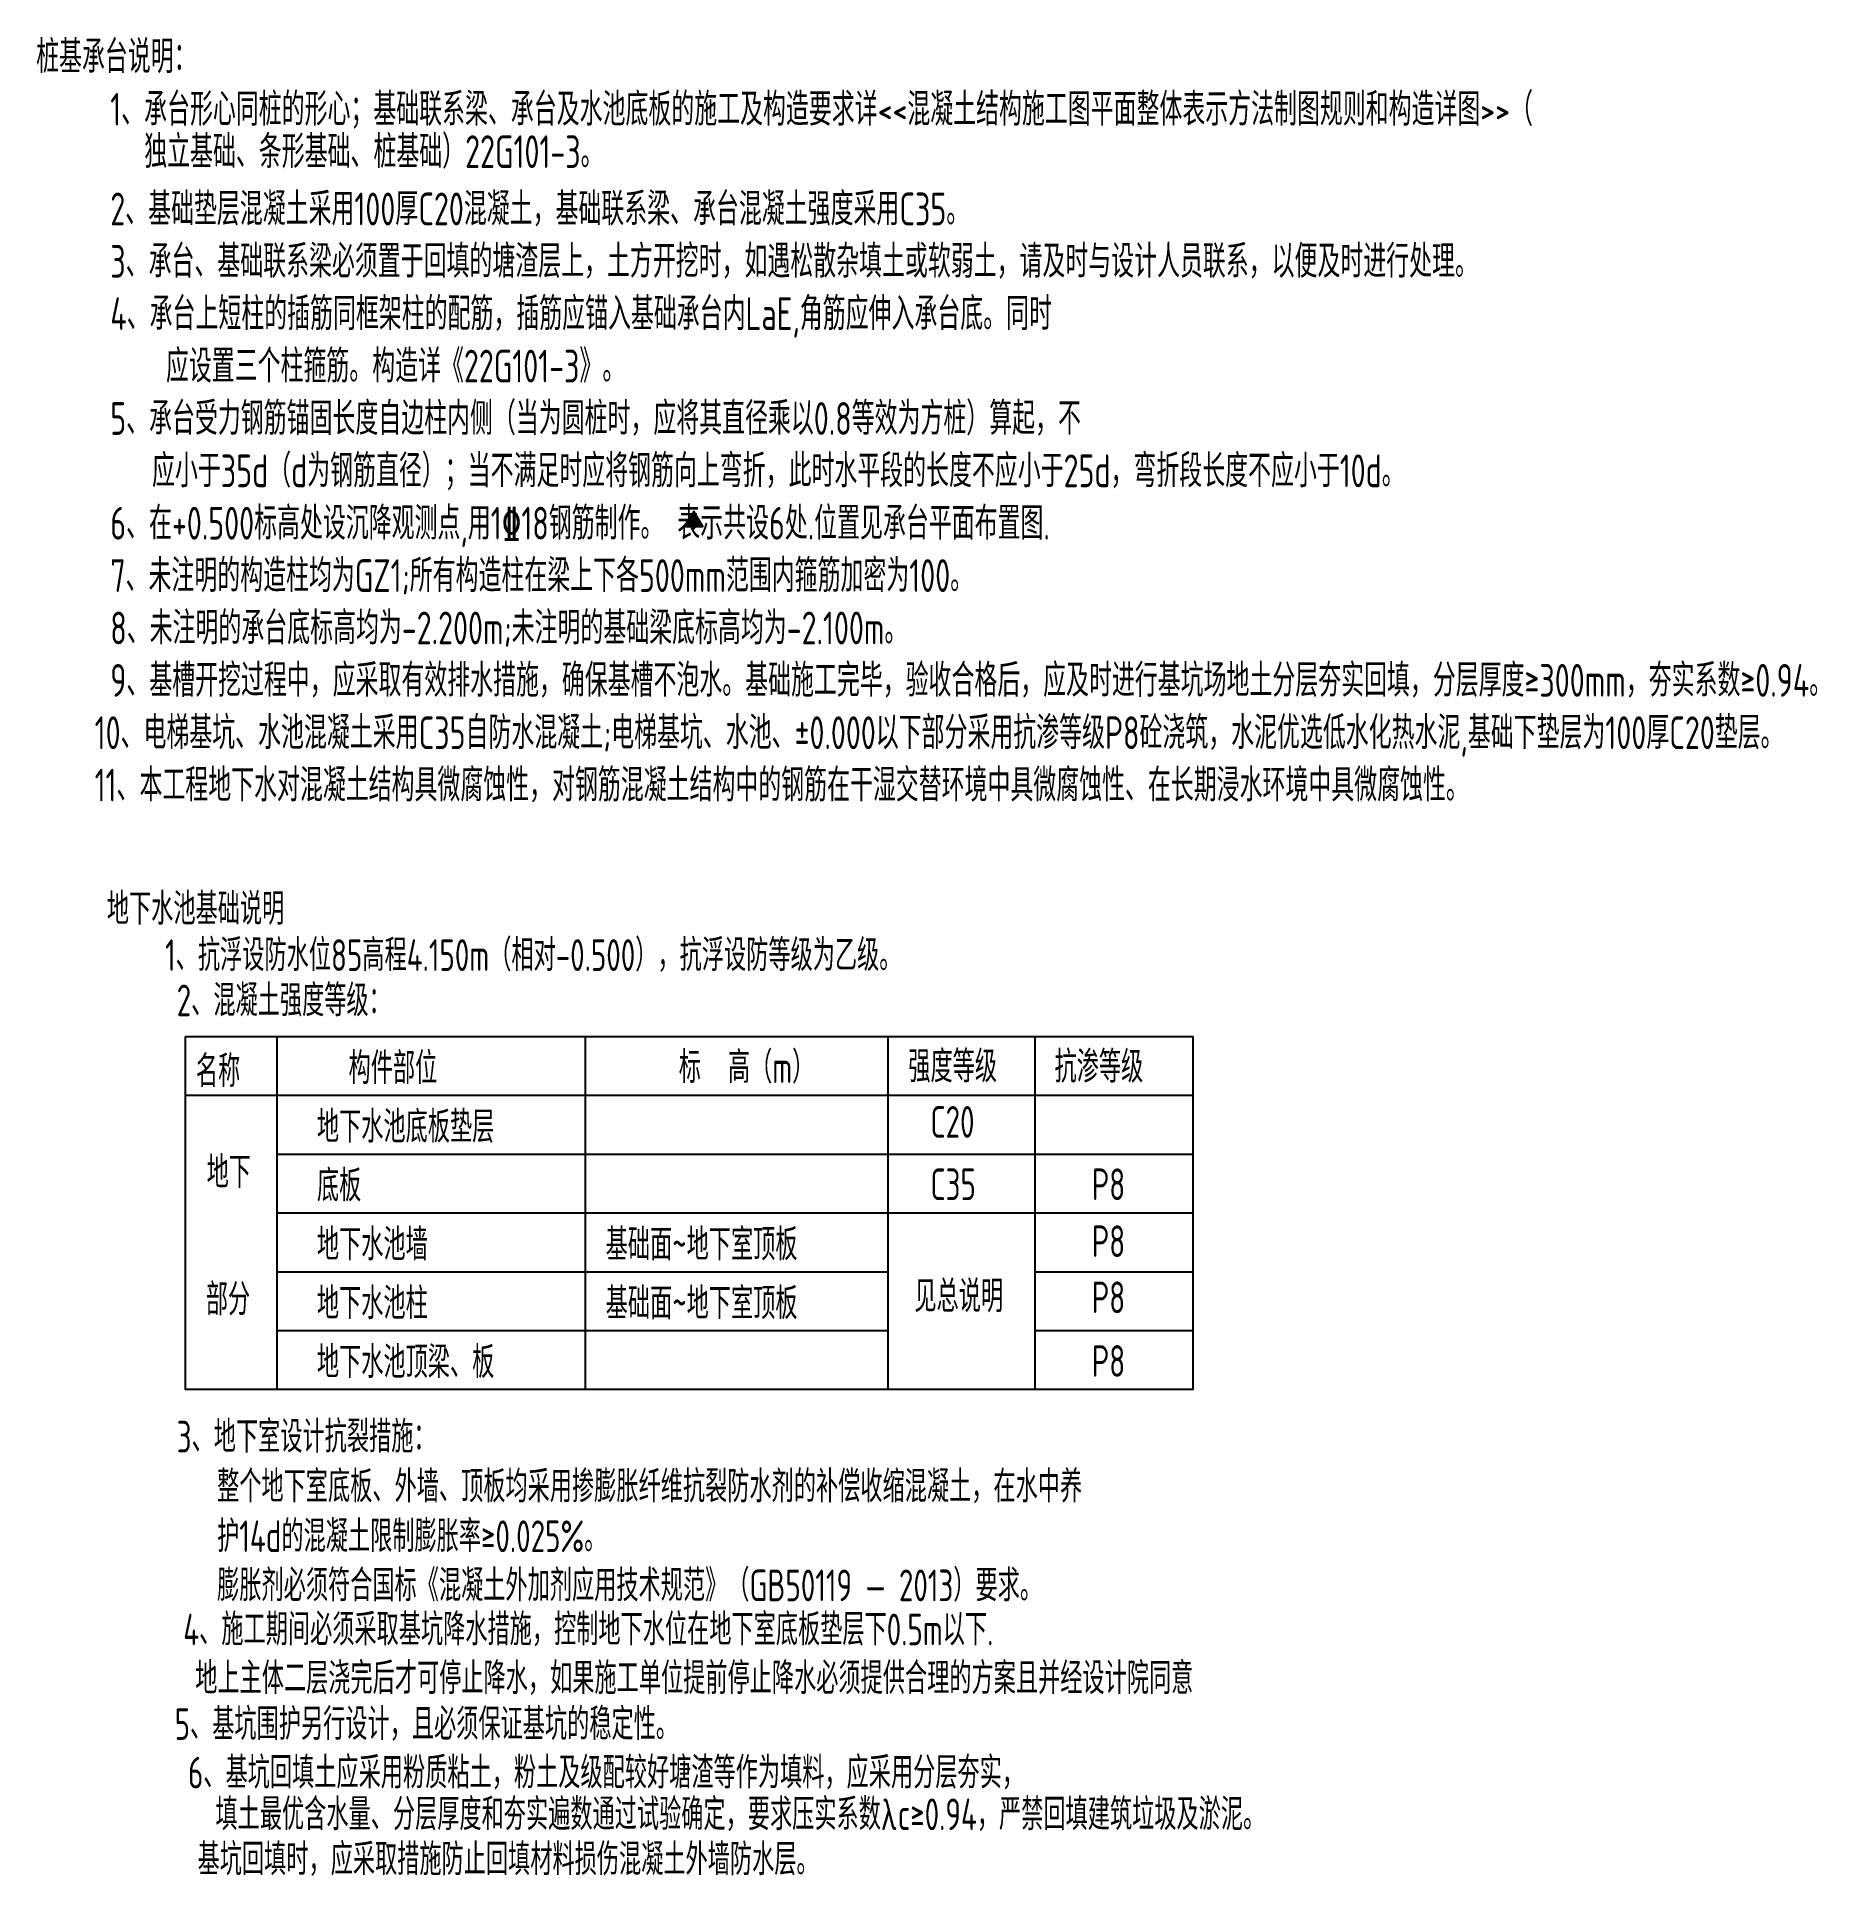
# Model space of a CAD drawing. Extents: x 2430613 to 2739493, y -1540945 to -971137.
# Drawn here: x 2589825 to 2617919, y -1311338 to -1282306 of the extents above; entities that cross this region are included whole.
import ezdxf

# ---------------------------------------------------------------- set-up
doc = ezdxf.new("R2010")
doc.units = 0
doc.header["$LTSCALE"] = 1000
doc.header["$MEASUREMENT"] = 0
for name, color, linetype in [('S5-PCAP-TEXT', 7, 'CONTINUOUS'), ('TEXT', 7, 'CONTINUOUS'), ('图名', 2, 'CONTINUOUS')]:
    doc.layers.add(name, color=color, linetype=linetype)
doc.styles.add('TSSD_Rein', font='Tssdeng.shx', dxfattribs={"width": 0.6, "height": 300, "bigfont": 'hztxt.shx'})

msp = doc.modelspace()

# ---------------------------------------------------------------- texts
at = {"layer": 'S5-PCAP-TEXT', "style": 'TSSD_Rein', "width": 0.7}
for s, height, p in [('桩基承台说明：', 516.6666, (2589814.017, -1282879.171, 4036.922)), ('    1、承台形心同桩的形心；基础联系梁、承台及水池底板的施工及构造要求详<<混凝土结构施工图平面整体表示方法制图规则和构造详图>>（', 516.66665, (2590105.915, -1283708.877, 4036.922)), ('独立基础、条形基础、桩基础）22G101-3。', 516.66665, (2591519.8, -1284378.077, 4036.922)), ('    2、基础垫层混凝土采用100厚C20混凝土，基础联系梁、承台混凝土强度采用C35。 ', 516.66665, (2590105.915, -1285282.083, 4036.922)), ('    3、承台、基础联系梁必须置于回填的塘渣层上，土方开挖时，如遇松散杂填土或软弱土，请及时与设计人员联系，以便及时进行处理。', 516.66665, (2590105.915, -1286108.75, 4036.922)), ('    4、承台上短柱的插筋同框架柱的配筋，插筋应锚入基础承台内LaE,角筋应伸入承台底。同时', 516.66665, (2590105.915, -1286935.417, 4036.922)), ('        应设置三个柱箍筋。构造详《22G101-3》。', 516.66665, (2590105.915, -1287762.083, 4036.922)), ('    5、承台受力钢筋锚固长度自边柱内侧（当为圆桩时，应将其直径乘以0.8等效为方桩）算起，不', 516.66665, (2590105.915, -1288588.75, 4036.922)), ('       应小于35d（d为钢筋直径）；当不满足时应将钢筋向上弯折，此时水平段的长度不应小于25d，弯折段长度不应小于10d。', 516.66665, (2590105.915, -1289415.417, 4036.922)), ('    6、在+0.500标高处设沉降观测点,用1%%13218钢筋制作。 表示共设6处.位置见承台平面布置图.', 516.66665, (2590105.915, -1290242.083, 4036.922)), ('    7、未注明的构造柱均为GZ1;所有构造柱在梁上下各500mm范围内箍筋加密为100。 ', 516.66665, (2590105.915, -1291068.75, 4036.922)), ('    8、未注明的承台底标高均为-2.200m;未注明的基础梁底标高均为-2.100m。 ', 516.66665, (2590105.915, -1291895.417, 4036.922)), ('    9、基槽开挖过程中，应采取有效排水措施，确保基槽不泡水。基础施工完毕，验收合格后，应及时进行基坑场地土分层夯实回填，分层厚度≥300mm，夯实系数≥0.94。 ', 516.66665, (2590105.915, -1292722.083, 4036.922)), ('    10、电梯基坑、水池混凝土采用C35自防水混凝土;电梯基坑、水池、%%P0.000以下部分采用抗渗等级P8砼浇筑，水泥优选低水化热水泥,基础下垫层为100厚C20垫层。 ', 516.66665, (2589859.465, -1293548.75, 4036.922)), ('    11、本工程地下水对混凝土结构具微腐蚀性，对钢筋混凝土结构中的钢筋在干湿交替环境中具微腐蚀性、在长期浸水环境中具微腐蚀性。 ', 516.66665, (2589859.465, -1294375.417, 4036.922))]:
    msp.add_text(s, height=height, dxfattribs=at).set_placement(p)
at = {"layer": 'TEXT', "color": 7, "style": 'TSSD_Rein', "width": 0.7}
for s, p in [('地下水池基础说明', (2590930.005, -1296320.327, 4053.588)), ('1、抗浮设防水位85高程4.150m（相对-0.500），抗浮设防等级为乙级。', (2591849.378, -1297050.424, 4057.802)), ('    2、混凝土强度等级：', (2591182.612, -1297765.269, 4053.588)), ('构件部位', (2594744.5, -1298834.101, 4053.588)), ('标  高（m）', (2599955.335, -1298819.917, 4053.588)), ('强度等级', (2603577.222, -1298808.113, 4053.588)), ('抗渗等级', (2605884.586, -1298812.701, 4053.588)), ('名称', (2592334.702, -1298882.745, 4053.588)), ('地下水池底板垫层', (2594244.478, -1299760.722, 4053.588)), ('C20', (2603925.505, -1299682.654, 4053.588)), ('地下', (2592504.275, -1300477.047, 4053.588)), ('底板 ', (2594244.478, -1300689.294, 4053.588)), ('C35', (2603925.505, -1300667.562, 4053.588)), ('P8', (2606472.187, -1300667.562, 4053.588)), ('地下水池墙', (2594244.478, -1301617.865, 4053.588)), ('基础面~地下室顶板', (2598800.706, -1301617.865, 4053.588)), ('P8', (2606472.187, -1301566.394, 4053.588)), ('部分', (2592491.31, -1302484.777, 4053.588)), ('地下水池柱', (2594244.478, -1302546.436, 4053.588)), ('基础面~地下室顶板', (2598800.706, -1302546.436, 4053.588)), ('见总说明', (2603672.815, -1302434.727, 4053.588)), ('P8', (2606472.187, -1302452.008, 4053.588)), ('地下水池顶梁、板', (2594244.478, -1303475.008, 4053.588)), ('P8', (2606472.187, -1303456.584, 4053.588)), ('    3、地下室设计抗裂措施：', (2591182.612, -1304651.359, 4053.588)), ('       整个地下室底板、外墙、顶板均采用掺膨胀纤维抗裂防水剂的补偿收缩混凝土，在水中养', (2591182.612, -1305437.073, 4053.588)), ('       护14d的混凝土限制膨胀率≥0.025%%%。', (2591182.612, -1306222.787, 4053.588)), ('       膨胀剂必须符合国标《混凝土外加剂应用技术规范》（GB50119 — 2013）要求。', (2591182.612, -1306998.318, 4053.588)), ('       4、施工期间必须采取基坑降水措施，控制地下水位在地下室底板垫层下0.5m以下.', (2590648.112, -1307693.773, 4053.588)), ('地上主体二层浇完后才可停止降水，如果施工单位提前停止降水必须提供合理的方案且并经设计院同意', (2592324.213, -1308463.573, 4053.588)), ('5、基坑围护另行设计，且必须保证基坑的稳定性。', (2591999.81, -1309186.383)), ('       6、基坑回填土应采用粉质粘土，粉土及级配较好塘渣等作为填料，应采用分层夯实，', (2590723.968, -1309953.377)), ('       填土最优含水量、分层厚度和夯实遍数通过试验确定，要求压实系数λc≥0.94，严禁回填建筑垃圾及淤泥。', (2591156.753, -1310611.195, 4053.588)), ('基坑回填时，应采取措施防止回填材料损伤混凝土外墙防水层。', (2592361.84, -1311321.869))]:
    msp.add_text(s, height=500, rotation=359.9999999, dxfattribs=at).set_placement(p)

# ---------------------------------------------------------------- hatches: boundary and pattern name
at = {"layer": '图名'}
msp.add_hatch(color=6, dxfattribs=at).paths.add_polyline_path([(2600332.334, -1290037.415), (2600194.556, -1289798.777), (2600056.779, -1290037.415)])

# ---------------------------------------------------------------- linework, layer by layer
at = {"layer": 'TEXT', "color": 7}
for p, q in [((2593610.316, -1298082.228, 4053.588), (2593610.316, -1303653.656, 4053.588)), ((2598477.307, -1298082.228, 4053.588), (2598477.307, -1303653.656, 4053.588)), ((2603251.448, -1298082.228, 4053.588), (2603251.448, -1303653.656, 4053.588)), ((2605574.705, -1298082.228, 4053.588), (2605574.705, -1303653.656, 4053.588)), ((2592169.913, -1299010.799, 4053.588), (2608064.194, -1299010.799, 4053.588)), ((2593610.316, -1299939.371, 4053.588), (2608064.194, -1299939.371, 4053.588)), ((2593610.316, -1300867.942, 4053.588), (2608064.194, -1300867.942, 4053.588)), ((2593610.316, -1301796.513, 4053.588), (2603251.448, -1301796.513, 4053.588)), ((2605574.705, -1301796.513, 4053.588), (2608064.194, -1301796.513, 4053.588)), ((2593610.316, -1302725.085, 4053.588), (2603251.448, -1302725.085, 4053.588)), ((2605574.705, -1302725.085, 4053.588), (2608064.194, -1302725.085, 4053.588))]:
    msp.add_line(p, q, dxfattribs=at)
at = {"layer": 'TEXT', "color": 7, "elevation": 4053.588}
msp.add_lwpolyline([(2592169.913, -1298082.228), (2608064.194, -1298082.228), (2608064.194, -1303653.656), (2592169.913, -1303653.656)], close=True, dxfattribs=at)
at = {"layer": '图名', "color": 6, "elevation": 4036.922}
msp.add_lwpolyline([(2600056.779, -1290037.415), (2600332.334, -1290037.415), (2600194.556, -1289798.777), (2600056.779, -1290037.415)], dxfattribs=at)

msp.set_redraw_order([(e.dxf.handle, doc.entitydb.next_handle()) for e in msp.query("TEXT MTEXT ATTDEF DIMENSION ARC_DIMENSION")])  # texts and dimensions are drawn at this point

doc.saveas('drawing.dxf')
